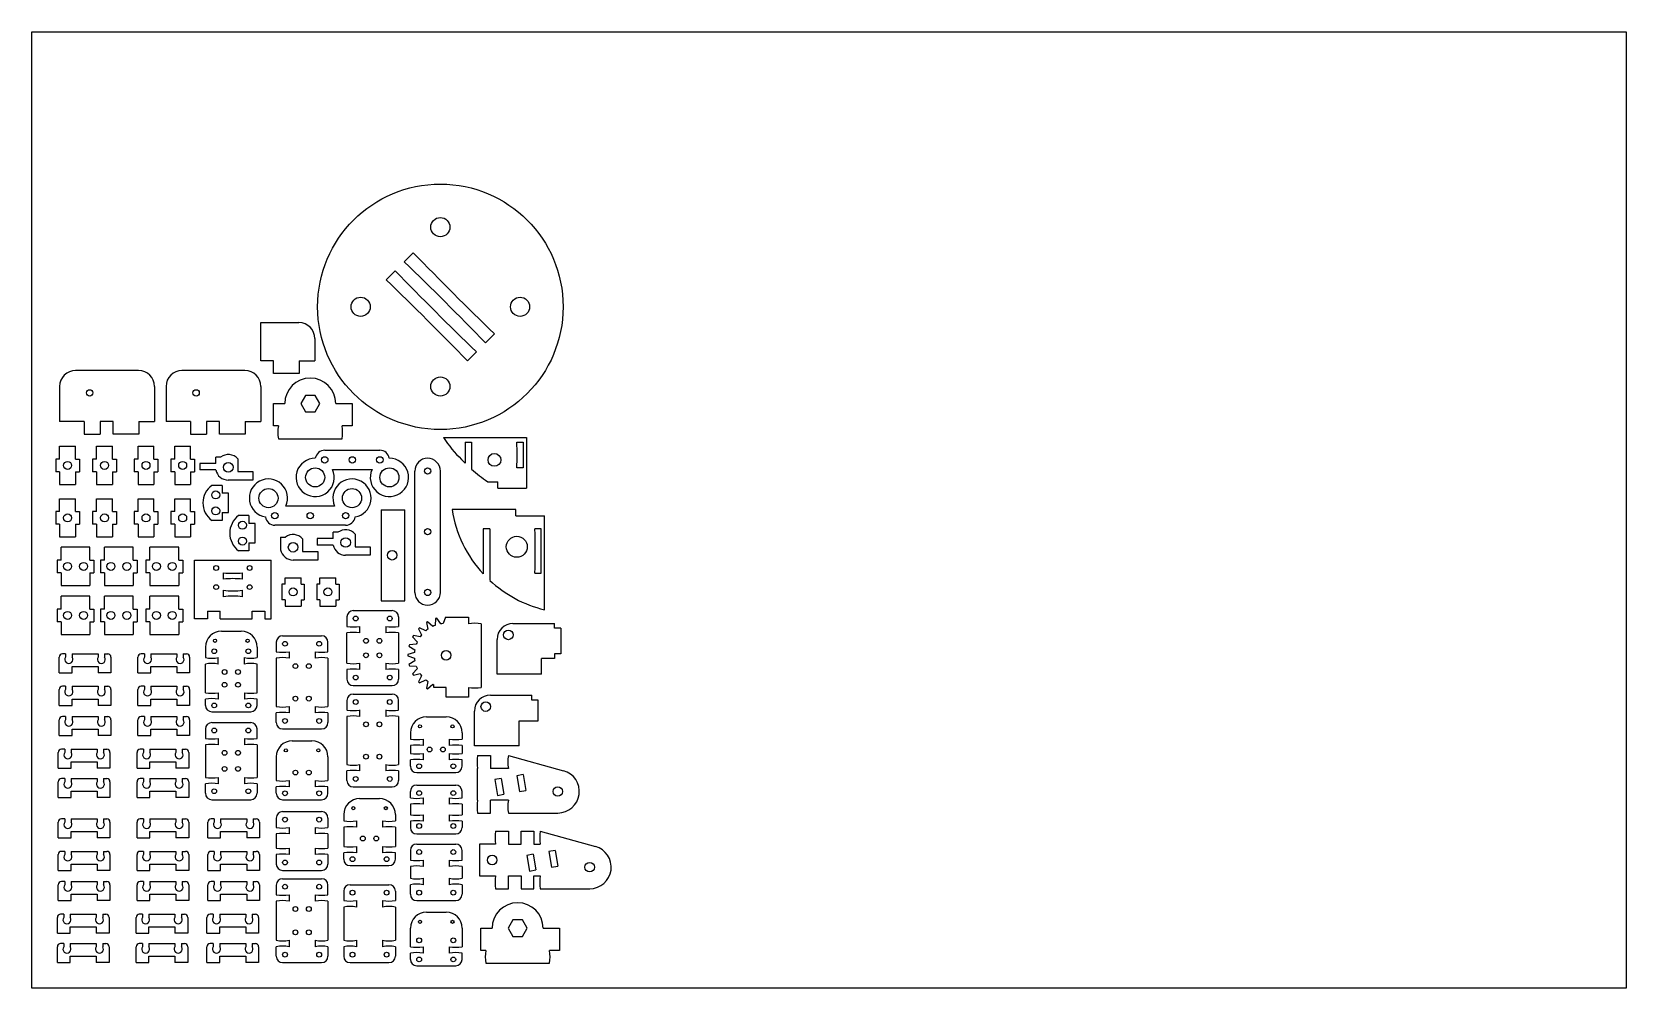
# Model space of a CAD drawing. Header units: millimetres. Extents: x -250 to 250, y -150 to 150.
import ezdxf

# ---------------------------------------------------------------- set-up
doc = ezdxf.new("R2010")
doc.units = ezdxf.units.MM

msp = doc.modelspace()

# ---------------------------------------------------------------- linework, layer by layer
at = {"color": 7, "linetype": 'Continuous'}
for p, q in [((-250, -150), (-250, 150)), ((-250, 150), (250, 150)), ((250, 150), (250, -150)), ((-130.38, 80.72), (-133.21, 77.89)), ((-138.86, 72.23), (-136.04, 75.06)), ((-178.2, 46.78), (-178.2, 58.78)), ((-178.2, 58.78), (-166.26, 58.78)), ((-107.75, 52.43), (-104.92, 55.26)), ((-161.26, 53.78), (-161.26, 46.78)), ((-174.2, 46.78), (-178.2, 46.78)), ((-174.2, 42.78), (-174.2, 46.78)), ((-166.2, 46.78), (-161.26, 46.78)), ((-166.2, 46.78), (-166.2, 42.78)), ((-110.58, 49.61), (-113.41, 46.78)), ((-216.56, 43.75), (-236.29, 43.75)), ((-183.19, 43.75), (-202.92, 43.75)), ((-166.2, 42.78), (-174.2, 42.78)), ((-241.29, 38.75), (-241.29, 27.75)), ((-211.56, 38.75), (-211.56, 27.75)), ((-207.92, 38.75), (-207.92, 27.75)), ((-178.19, 38.75), (-178.19, 27.75)), ((-164.2, 35.97), (-165.7, 33.37)), ((-161.2, 35.97), (-164.2, 35.97)), ((-159.7, 33.37), (-161.2, 35.97)), ((-174.2, 26.37), (-174.2, 33.37)), ((-174.2, 33.37), (-170.7, 33.37)), ((-165.7, 33.37), (-164.2, 30.77)), ((-164.2, 30.77), (-161.2, 30.77)), ((-161.2, 30.77), (-159.7, 33.37)), ((-154.7, 33.37), (-149.6, 33.37)), ((-149.6, 33.37), (-149.6, 26.37)), ((-233.58, 27.75), (-241.29, 27.75)), ((-233.58, 27.75), (-233.58, 23.75)), ((-224.5, 27.75), (-228.58, 27.75)), ((-228.58, 27.75), (-228.58, 23.75)), ((-224.5, 23.75), (-224.5, 27.75)), ((-216.5, 27.75), (-211.56, 27.75)), ((-216.5, 27.75), (-216.5, 23.75)), ((-200.21, 27.75), (-207.92, 27.75)), ((-200.21, 27.75), (-200.21, 23.75)), ((-191.12, 27.75), (-195.21, 27.75)), ((-195.21, 27.75), (-195.21, 23.75)), ((-191.12, 23.75), (-191.12, 27.75)), ((-183.12, 27.75), (-178.19, 27.75)), ((-183.12, 27.75), (-183.12, 23.75)), ((-172.7, 26.37), (-174.2, 26.37)), ((-149.6, 26.37), (-152.7, 26.37)), ((-241.29, 20), (-236.29, 20)), ((-241.29, 16), (-241.29, 20)), ((-236.29, 16), (-236.29, 20)), ((-233.58, 23.75), (-228.58, 23.75)), ((-229.71, 20), (-224.71, 20)), ((-229.71, 16), (-229.71, 20)), ((-224.71, 16), (-224.71, 20)), ((-216.5, 23.75), (-224.5, 23.75)), ((-216.71, 20), (-211.71, 20)), ((-216.71, 16), (-216.71, 20)), ((-211.71, 16), (-211.71, 20)), ((-205.21, 20), (-200.21, 20)), ((-205.21, 16), (-205.21, 20)), ((-200.21, 23.75), (-195.21, 23.75)), ((-200.21, 16), (-200.21, 20)), ((-183.12, 23.75), (-191.12, 23.75)), ((-172.7, 22.37), (-152.7, 22.37)), ((-120.86, 22.73), (-94.92, 22.73)), ((-114.08, 21.23), (-114.08, 14.67)), ((-114.08, 21.23), (-112.08, 21.23)), ((-112.08, 21.23), (-112.08, 12.81)), ((-97.92, 21.23), (-95.92, 21.23)), ((-95.92, 21.23), (-95.92, 13.23)), ((-94.92, 22.73), (-94.92, 6.86)), ((-242.54, 16), (-242.54, 12)), ((-241.29, 16), (-242.54, 16)), ((-236.29, 16), (-235.04, 16)), ((-235.04, 16), (-235.04, 12)), ((-230.96, 16), (-230.96, 12)), ((-229.71, 16), (-230.96, 16)), ((-224.71, 16), (-223.46, 16)), ((-223.46, 16), (-223.46, 12)), ((-217.96, 16), (-217.96, 12)), ((-216.71, 16), (-217.96, 16)), ((-211.71, 16), (-210.46, 16)), ((-210.46, 16), (-210.46, 12)), ((-206.46, 16), (-206.46, 12)), ((-205.21, 16), (-206.46, 16)), ((-200.21, 16), (-198.96, 16)), ((-198.96, 16), (-198.96, 12)), ((-192.33, 14.59), (-192.33, 16.59)), ((-190.81, 16.59), (-192.33, 16.59)), ((-185.42, 16.04), (-185.42, 12.04)), ((-158.15, 18.73), (-140.87, 18.73)), ((-241.29, 12), (-242.54, 12)), ((-241.29, 12), (-241.29, 8)), ((-236.29, 12), (-235.04, 12)), ((-236.29, 12), (-236.29, 8)), ((-229.71, 12), (-230.96, 12)), ((-229.71, 12), (-229.71, 8)), ((-224.71, 12), (-223.46, 12)), ((-224.71, 12), (-224.71, 8)), ((-216.71, 12), (-217.96, 12)), ((-216.71, 12), (-216.71, 8)), ((-211.71, 12), (-210.46, 12)), ((-211.71, 12), (-211.71, 8)), ((-205.21, 12), (-206.46, 12)), ((-205.21, 12), (-205.21, 8)), ((-200.21, 12), (-198.96, 12)), ((-200.21, 12), (-200.21, 8)), ((-197.33, 14.59), (-197.33, 12.59)), ((-192.33, 14.59), (-197.33, 14.59)), ((-192.33, 12.59), (-197.33, 12.59)), ((-185.42, 12.04), (-180.69, 12.04)), ((-180.69, 12.04), (-180.69, 9.39)), ((-155.7, 12.73), (-143.32, 12.73)), ((-129.89, -25.85), (-129.89, 12.23)), ((-121.89, -25.85), (-121.89, 12.23)), ((-95.92, 13.23), (-97.92, 13.23)), ((-241.29, 8), (-236.29, 8)), ((-229.71, 8), (-224.71, 8)), ((-216.71, 8), (-211.71, 8)), ((-205.21, 8), (-200.21, 8)), ((-190.33, 7.73), (-193.58, 7.73)), ((-190.33, 7.73), (-190.33, 5.23)), ((-188.33, 5.23), (-190.33, 5.23)), ((-180.69, 9.39), (-188.41, 9.39)), ((-188.33, -0.77), (-188.33, 5.23)), ((-107.03, 8.86), (-103.9, 8.86)), ((-103.9, 6.86), (-103.9, 8.86)), ((-103.9, 6.86), (-94.92, 6.86)), ((-241.29, 3.53), (-236.29, 3.53)), ((-241.29, -0.47), (-241.29, 3.53)), ((-236.29, -0.47), (-236.29, 3.53)), ((-229.71, 3.53), (-224.71, 3.53)), ((-229.71, -0.47), (-229.71, 3.53)), ((-224.71, -0.47), (-224.71, 3.53)), ((-216.71, 3.53), (-211.71, 3.53)), ((-216.71, -0.47), (-216.71, 3.53)), ((-211.71, -0.47), (-211.71, 3.53)), ((-205.21, 3.53), (-200.21, 3.53)), ((-205.21, -0.47), (-205.21, 3.53)), ((-200.21, -0.47), (-200.21, 3.53)), ((-155.05, 1.23), (-170.34, 1.23)), ((-140.5, 0.08), (-133, 0.08)), ((-140.5, 0.08), (-140.5, -28.54)), ((-133, -28.54), (-133, 0.08)), ((-98.25, 0.14), (-118.22, 0.14)), ((-98.25, -1.86), (-98.25, 0.14)), ((-241.29, -0.47), (-242.54, -0.47)), ((-242.54, -0.47), (-242.54, -4.47)), ((-241.29, -4.47), (-242.54, -4.47)), ((-241.29, -4.47), (-241.29, -8.47)), ((-236.29, -0.47), (-235.04, -0.47)), ((-236.29, -4.47), (-236.29, -8.47)), ((-236.29, -4.47), (-235.04, -4.47)), ((-235.04, -0.47), (-235.04, -4.47)), ((-230.96, -0.47), (-230.96, -4.47)), ((-229.71, -0.47), (-230.96, -0.47)), ((-229.71, -4.47), (-230.96, -4.47)), ((-229.71, -4.47), (-229.71, -8.47)), ((-224.71, -0.47), (-223.46, -0.47)), ((-224.71, -4.47), (-223.46, -4.47)), ((-224.71, -4.47), (-224.71, -8.47)), ((-223.46, -0.47), (-223.46, -4.47)), ((-217.96, -0.47), (-217.96, -4.47)), ((-216.71, -0.47), (-217.96, -0.47)), ((-216.71, -4.47), (-217.96, -4.47)), ((-216.71, -4.47), (-216.71, -8.47)), ((-211.71, -0.47), (-210.46, -0.47)), ((-211.71, -4.47), (-210.46, -4.47)), ((-211.71, -4.47), (-211.71, -8.47)), ((-210.46, -0.47), (-210.46, -4.47)), ((-206.46, -0.47), (-206.46, -4.47)), ((-205.21, -0.47), (-206.46, -0.47)), ((-205.21, -4.47), (-206.46, -4.47)), ((-205.21, -4.47), (-205.21, -8.47)), ((-200.21, -0.47), (-198.96, -0.47)), ((-200.21, -4.47), (-198.96, -4.47)), ((-200.21, -4.47), (-200.21, -8.47)), ((-198.96, -0.47), (-198.96, -4.47)), ((-190.33, -3.27), (-193.58, -3.27)), ((-190.33, -0.77), (-190.33, -3.27)), ((-190.33, -0.77), (-188.33, -0.77)), ((-181.96, -1.77), (-185.21, -1.77)), ((-181.96, -1.77), (-181.96, -4.27)), ((-179.96, -4.27), (-181.96, -4.27)), ((-179.96, -10.27), (-179.96, -4.27)), ((-151.6, -4.77), (-173.8, -4.77)), ((-98.25, -1.86), (-89.27, -1.86)), ((-89.27, -31.29), (-89.27, -1.86)), ((-241.29, -8.47), (-236.29, -8.47)), ((-229.71, -8.47), (-224.71, -8.47)), ((-216.71, -8.47), (-211.71, -8.47)), ((-205.21, -8.47), (-200.21, -8.47)), ((-172, -8.49), (-172, -12.49)), ((-172, -8.49), (-170.48, -8.49)), ((-165.08, -9.04), (-165.08, -13.04)), ((-155.52, -8.99), (-160.52, -8.99)), ((-160.52, -8.99), (-160.52, -10.99)), ((-155.52, -8.99), (-155.52, -6.99)), ((-154, -6.99), (-155.52, -6.99)), ((-148.6, -7.54), (-148.6, -11.54)), ((-108.42, -5.86), (-108.42, -20.06)), ((-106.42, -5.86), (-108.42, -5.86)), ((-106.42, -5.86), (-106.42, -22.06)), ((-90.27, -5.86), (-92.27, -5.86)), ((-90.27, -19.86), (-90.27, -5.86)), ((-240.79, -15.69), (-240.79, -11.69)), ((-231.79, -11.69), (-240.79, -11.69)), ((-231.79, -15.69), (-231.79, -11.69)), ((-227.21, -15.69), (-227.21, -11.69)), ((-218.21, -11.69), (-227.21, -11.69)), ((-218.21, -15.69), (-218.21, -11.69)), ((-212.96, -15.69), (-212.96, -11.69)), ((-203.96, -11.69), (-212.96, -11.69)), ((-203.96, -15.69), (-203.96, -11.69)), ((-181.96, -12.77), (-185.21, -12.77)), ((-181.96, -10.27), (-181.96, -12.77)), ((-181.96, -10.27), (-179.96, -10.27)), ((-165.08, -13.04), (-160.36, -13.04)), ((-155.52, -10.99), (-160.52, -10.99)), ((-160.36, -13.04), (-160.36, -15.69)), ((-143.88, -14.19), (-151.6, -14.19)), ((-148.6, -11.54), (-143.88, -11.54)), ((-143.88, -11.54), (-143.88, -14.19)), ((-240.79, -15.69), (-242.04, -15.69)), ((-242.04, -15.69), (-242.04, -19.69)), ((-240.79, -19.69), (-242.04, -19.69)), ((-240.79, -19.69), (-240.79, -23.69)), ((-231.79, -15.69), (-230.54, -15.69)), ((-231.79, -19.69), (-231.79, -23.69)), ((-231.79, -19.69), (-230.54, -19.69)), ((-230.54, -15.69), (-230.54, -19.69)), ((-227.21, -15.69), (-228.46, -15.69)), ((-228.46, -15.69), (-228.46, -19.69)), ((-227.21, -19.69), (-228.46, -19.69)), ((-227.21, -19.69), (-227.21, -23.69)), ((-218.21, -15.69), (-216.96, -15.69)), ((-218.21, -19.69), (-218.21, -23.69)), ((-218.21, -19.69), (-216.96, -19.69)), ((-216.96, -15.69), (-216.96, -19.69)), ((-212.96, -15.69), (-214.21, -15.69)), ((-214.21, -15.69), (-214.21, -19.69)), ((-212.96, -19.69), (-214.21, -19.69)), ((-212.96, -19.69), (-212.96, -23.69)), ((-203.96, -15.69), (-202.71, -15.69)), ((-203.96, -19.69), (-203.96, -23.69)), ((-203.96, -19.69), (-202.71, -19.69)), ((-202.71, -15.69), (-202.71, -19.69)), ((-198.96, -15.69), (-174.96, -15.69)), ((-198.96, -34.19), (-198.96, -15.69)), ((-189.96, -19.69), (-189.96, -21.69)), ((-183.96, -21.69), (-183.96, -19.69)), ((-174.96, -34.19), (-174.96, -15.69)), ((-160.36, -15.69), (-168.08, -15.69)), ((-92.27, -19.86), (-90.27, -19.86)), ((-240.79, -23.69), (-231.79, -23.69)), ((-227.21, -23.69), (-218.21, -23.69)), ((-212.96, -23.69), (-203.96, -23.69)), ((-170.58, -23.24), (-171.58, -23.24)), ((-171.58, -23.24), (-171.58, -28.14)), ((-170.58, -21.24), (-165.58, -21.24)), ((-170.58, -23.24), (-170.58, -21.24)), ((-165.58, -23.24), (-165.58, -21.24)), ((-165.58, -23.24), (-164.58, -23.24)), ((-164.58, -23.24), (-164.58, -28.14)), ((-159.65, -23.24), (-160.65, -23.24)), ((-160.65, -23.24), (-160.65, -28.14)), ((-159.65, -21.24), (-154.65, -21.24)), ((-159.65, -23.24), (-159.65, -21.24)), ((-154.65, -23.24), (-154.65, -21.24)), ((-154.65, -23.24), (-153.65, -23.24)), ((-153.65, -23.24), (-153.65, -28.14)), ((-231.79, -27.06), (-240.79, -27.06)), ((-240.79, -31.06), (-240.79, -27.06)), ((-231.79, -31.06), (-231.79, -27.06)), ((-227.21, -31.06), (-227.21, -27.06)), ((-218.21, -27.06), (-227.21, -27.06)), ((-218.21, -31.06), (-218.21, -27.06)), ((-212.96, -31.06), (-212.96, -27.06)), ((-203.96, -27.06), (-212.96, -27.06)), ((-203.96, -31.06), (-203.96, -27.06)), ((-189.96, -25.19), (-189.96, -27.19)), ((-183.96, -27.19), (-183.96, -25.19)), ((-170.58, -28.14), (-171.58, -28.14)), ((-170.58, -28.14), (-170.58, -30.14)), ((-165.58, -28.14), (-165.58, -30.14)), ((-165.58, -28.14), (-164.58, -28.14)), ((-159.65, -28.14), (-160.65, -28.14)), ((-159.65, -28.14), (-159.65, -30.14)), ((-154.65, -28.14), (-154.65, -30.14)), ((-154.65, -28.14), (-153.65, -28.14)), ((-140.5, -28.54), (-133, -28.54)), ((-240.79, -31.06), (-242.04, -31.06)), ((-242.04, -31.06), (-242.04, -35.06)), ((-231.79, -31.06), (-230.54, -31.06)), ((-230.54, -31.06), (-230.54, -35.06)), ((-227.21, -31.06), (-228.46, -31.06)), ((-228.46, -31.06), (-228.46, -35.06)), ((-218.21, -31.06), (-216.96, -31.06)), ((-216.96, -31.06), (-216.96, -35.06)), ((-212.96, -31.06), (-214.21, -31.06)), ((-214.21, -31.06), (-214.21, -35.06)), ((-203.96, -31.06), (-202.71, -31.06)), ((-202.71, -31.06), (-202.71, -35.06)), ((-194.96, -34.19), (-198.96, -34.19)), ((-194.96, -31.69), (-190.96, -31.69)), ((-194.96, -31.69), (-194.96, -34.19)), ((-190.96, -34.19), (-190.96, -31.69)), ((-190.96, -34.19), (-180.96, -34.19)), ((-180.96, -34.19), (-180.96, -31.69)), ((-180.96, -31.69), (-176.96, -31.69)), ((-176.96, -31.69), (-176.96, -34.19)), ((-176.96, -34.19), (-174.96, -34.19)), ((-170.58, -30.14), (-165.58, -30.14)), ((-159.65, -30.14), (-154.65, -30.14)), ((-151.2, -33.55), (-151.2, -36.55)), ((-149.2, -31.55), (-137, -31.55)), ((-135, -33.55), (-135, -36.55)), ((-123.4, -34.05), (-123.53, -36.2)), ((-122.98, -33.94), (-123.4, -34.05)), ((-121.79, -35.73), (-122.98, -33.94)), ((-120.3, -33.58), (-120.98, -35.62)), ((-120.3, -33.58), (-113.08, -33.58)), ((-113.08, -33.58), (-113.08, -35.68)), ((-240.79, -35.06), (-242.04, -35.06)), ((-240.79, -35.06), (-240.79, -39.06)), ((-240.79, -39.06), (-231.79, -39.06)), ((-231.79, -35.06), (-230.54, -35.06)), ((-231.79, -35.06), (-231.79, -39.06)), ((-227.21, -35.06), (-228.46, -35.06)), ((-227.21, -35.06), (-227.21, -39.06)), ((-227.21, -39.06), (-218.21, -39.06)), ((-218.21, -35.06), (-218.21, -39.06)), ((-218.21, -35.06), (-216.96, -35.06)), ((-212.96, -35.06), (-214.21, -35.06)), ((-212.96, -35.06), (-212.96, -39.06)), ((-212.96, -39.06), (-203.96, -39.06)), ((-203.96, -35.06), (-203.96, -39.06)), ((-203.96, -35.06), (-202.71, -35.06)), ((-190.56, -38.02), (-184.36, -38.02)), ((-171.35, -39.47), (-159.15, -39.47)), ((-151.2, -48.08), (-151.2, -38.55)), ((-147.2, -36.55), (-147.2, -38.55)), ((-139, -36.55), (-139, -38.55)), ((-135, -38.55), (-135, -48.08)), ((-130.36, -39.4), (-130.58, -39.77)), ((-130.58, -39.77), (-129.16, -41.38)), ((-128.26, -39.82), (-130.36, -39.4)), ((-128.41, -36.94), (-128.72, -37.25)), ((-128.72, -37.25), (-127.76, -39.18)), ((-126.49, -37.9), (-128.41, -36.94)), ((-125.89, -35.08), (-126.27, -35.3)), ((-126.27, -35.3), (-125.84, -37.41)), ((-124.28, -36.51), (-125.89, -35.08)), ((-109.08, -35.68), (-109.08, -55.68)), ((-99.12, -35.62), (-86.12, -35.62)), ((-86.12, -37.12), (-86.12, -35.62)), ((-84.12, -37.12), (-86.12, -37.12)), ((-84.12, -37.12), (-84.12, -45.12)), ((-195.56, -43.02), (-195.56, -46.32)), ((-179.36, -43.02), (-179.36, -46.32)), ((-173.35, -41.47), (-173.35, -44.47)), ((-169.35, -44.47), (-169.35, -46.47)), ((-161.15, -44.47), (-161.15, -46.47)), ((-157.15, -44.47), (-157.15, -41.47)), ((-130.04, -44.68), (-132.08, -45.36)), ((-131.62, -42.27), (-131.73, -42.69)), ((-131.73, -42.69), (-129.94, -43.87)), ((-129.47, -42.14), (-131.62, -42.27)), ((-104.12, -51.49), (-104.12, -40.62)), ((-241.41, -51.13), (-241.41, -46.13)), ((-239.41, -45.13), (-240.41, -45.13)), ((-239.41, -45.13), (-239.41, -46.13)), ((-237.41, -45.13), (-237.41, -46.13)), ((-237.41, -45.13), (-229.21, -45.13)), ((-237.41, -51.13), (-237.41, -49.13)), ((-237.41, -49.13), (-229.21, -49.13)), ((-229.21, -45.13), (-229.21, -46.13)), ((-229.21, -49.13), (-229.21, -51.13)), ((-227.21, -45.13), (-227.21, -46.13)), ((-227.21, -45.13), (-226.21, -45.13)), ((-225.21, -46.13), (-225.21, -51.13)), ((-216.73, -51.13), (-216.73, -46.13)), ((-214.73, -45.13), (-215.73, -45.13)), ((-214.73, -45.13), (-214.73, -46.13)), ((-212.73, -45.13), (-212.73, -46.13)), ((-212.73, -45.13), (-204.53, -45.13)), ((-212.73, -49.13), (-204.53, -49.13)), ((-212.73, -51.13), (-212.73, -49.13)), ((-204.53, -45.13), (-204.53, -46.13)), ((-204.53, -49.13), (-204.53, -51.13)), ((-202.53, -45.13), (-202.53, -46.13)), ((-202.53, -45.13), (-201.53, -45.13)), ((-200.53, -46.13), (-200.53, -51.13)), ((-195.56, -57.32), (-195.56, -48.32)), ((-191.56, -48.32), (-191.56, -46.32)), ((-183.36, -48.32), (-183.36, -46.32)), ((-179.36, -57.32), (-179.36, -48.32)), ((-173.35, -46.47), (-173.35, -61.68)), ((-157.15, -46.47), (-157.15, -61.68)), ((-147.2, -48.08), (-147.2, -50.08)), ((-139, -48.08), (-139, -50.08)), ((-132.08, -45.36), (-132.08, -45.8)), ((-132.08, -45.8), (-130.04, -46.48)), ((-129.94, -47.29), (-131.73, -48.48)), ((-131.73, -48.48), (-131.62, -48.9)), ((-131.62, -48.9), (-129.47, -49.03)), ((-129.16, -49.78), (-130.58, -51.39)), ((-90.12, -51.49), (-90.12, -46.62)), ((-86.12, -46.62), (-90.12, -46.62)), ((-84.12, -45.12), (-86.12, -45.12)), ((-86.12, -45.12), (-86.12, -46.62)), ((-241.41, -51.13), (-237.41, -51.13)), ((-225.21, -51.13), (-229.21, -51.13)), ((-216.73, -51.13), (-212.73, -51.13)), ((-200.53, -51.13), (-204.53, -51.13)), ((-151.2, -50.08), (-151.2, -53.08)), ((-135, -50.08), (-135, -53.08)), ((-130.58, -51.39), (-130.36, -51.77)), ((-130.36, -51.77), (-128.26, -51.34)), ((-127.76, -51.99), (-128.72, -53.91)), ((-128.72, -53.91), (-128.41, -54.22)), ((-128.41, -54.22), (-126.49, -53.26)), ((-125.84, -53.76), (-126.27, -55.86)), ((-125.89, -56.08), (-124.28, -54.66)), ((-123.91, -55.68), (-123.91, -54.82)), ((-90.12, -51.49), (-104.12, -51.49)), ((-241.41, -61.32), (-241.41, -56.32)), ((-239.41, -55.32), (-240.41, -55.32)), ((-239.41, -55.32), (-239.41, -56.32)), ((-237.41, -55.32), (-237.41, -56.32)), ((-237.41, -55.32), (-229.21, -55.32)), ((-237.41, -61.32), (-237.41, -59.32)), ((-237.41, -59.32), (-229.21, -59.32)), ((-229.21, -55.32), (-229.21, -56.32)), ((-229.21, -59.32), (-229.21, -61.32)), ((-227.21, -55.32), (-227.21, -56.32)), ((-227.21, -55.32), (-226.21, -55.32)), ((-225.21, -56.32), (-225.21, -61.32)), ((-216.73, -61.32), (-216.73, -56.32)), ((-214.73, -55.32), (-215.73, -55.32)), ((-214.73, -55.32), (-214.73, -56.32)), ((-212.73, -55.32), (-212.73, -56.32)), ((-212.73, -55.32), (-204.53, -55.32)), ((-212.73, -61.32), (-212.73, -59.32)), ((-212.73, -59.32), (-204.53, -59.32)), ((-204.53, -55.32), (-204.53, -56.32)), ((-204.53, -59.32), (-204.53, -61.32)), ((-202.53, -55.32), (-202.53, -56.32)), ((-202.53, -55.32), (-201.53, -55.32)), ((-200.53, -56.32), (-200.53, -61.32)), ((-195.56, -61.32), (-195.56, -59.32)), ((-191.56, -57.32), (-191.56, -59.32)), ((-183.36, -57.32), (-183.36, -59.32)), ((-179.36, -61.32), (-179.36, -59.32)), ((-151.2, -59.74), (-151.2, -62.74)), ((-149.2, -55.08), (-137, -55.08)), ((-149.2, -57.74), (-137, -57.74)), ((-135, -62.74), (-135, -59.74)), ((-126.27, -55.86), (-125.89, -56.08)), ((-120.08, -55.68), (-123.91, -55.68)), ((-120.08, -58.68), (-120.08, -55.68)), ((-113.08, -58.68), (-120.08, -58.68)), ((-113.08, -55.68), (-113.08, -58.68)), ((-106.21, -58.12), (-93.21, -58.12)), ((-93.21, -59.62), (-93.21, -58.12)), ((-91.21, -59.62), (-93.21, -59.62)), ((-91.21, -66.12), (-91.21, -59.62)), ((-241.41, -61.32), (-237.41, -61.32)), ((-239.41, -64.79), (-240.41, -64.79)), ((-239.41, -64.79), (-239.41, -65.79)), ((-237.41, -64.79), (-237.41, -65.79)), ((-237.41, -64.79), (-229.21, -64.79)), ((-225.21, -61.32), (-229.21, -61.32)), ((-229.21, -64.79), (-229.21, -65.79)), ((-227.21, -64.79), (-227.21, -65.79)), ((-227.21, -64.79), (-226.21, -64.79)), ((-216.73, -61.32), (-212.73, -61.32)), ((-214.73, -64.79), (-215.73, -64.79)), ((-214.73, -64.79), (-214.73, -65.79)), ((-212.73, -64.79), (-204.53, -64.79)), ((-212.73, -64.79), (-212.73, -65.79)), ((-200.53, -61.32), (-204.53, -61.32)), ((-204.53, -64.79), (-204.53, -65.79)), ((-202.53, -64.79), (-202.53, -65.79)), ((-202.53, -64.79), (-201.53, -64.79)), ((-193.56, -63.32), (-181.36, -63.32)), ((-173.35, -66.68), (-173.35, -63.68)), ((-169.35, -61.68), (-169.35, -63.68)), ((-161.15, -61.68), (-161.15, -63.68)), ((-157.15, -63.68), (-157.15, -66.68)), ((-151.2, -64.74), (-151.2, -79.88)), ((-147.2, -62.74), (-147.2, -64.74)), ((-139, -62.74), (-139, -64.74)), ((-135, -64.74), (-135, -79.88)), ((-126.28, -64.88), (-120.08, -64.88)), ((-111.21, -74), (-111.21, -63.12)), ((-241.41, -70.79), (-241.41, -65.79)), ((-237.41, -70.79), (-237.41, -68.79)), ((-237.41, -68.79), (-229.21, -68.79)), ((-229.21, -68.79), (-229.21, -70.79)), ((-225.21, -65.79), (-225.21, -70.79)), ((-216.73, -70.79), (-216.73, -65.79)), ((-212.73, -70.79), (-212.73, -68.79)), ((-212.73, -68.79), (-204.53, -68.79)), ((-204.53, -68.79), (-204.53, -70.79)), ((-200.53, -65.79), (-200.53, -70.79)), ((-195.56, -68.68), (-195.56, -71.68)), ((-193.56, -66.68), (-181.36, -66.68)), ((-179.36, -71.68), (-179.36, -68.68)), ((-171.35, -68.68), (-159.15, -68.68)), ((-131.28, -69.88), (-131.28, -71.88)), ((-115.08, -69.88), (-115.08, -71.88)), ((-97.21, -66.12), (-91.21, -66.12)), ((-97.21, -74), (-97.21, -66.12)), ((-241.41, -70.79), (-237.41, -70.79)), ((-225.21, -70.79), (-229.21, -70.79)), ((-216.73, -70.79), (-212.73, -70.79)), ((-200.53, -70.79), (-204.53, -70.79)), ((-195.56, -73.68), (-195.56, -83.88)), ((-191.56, -71.68), (-191.56, -73.68)), ((-183.36, -71.68), (-183.36, -73.68)), ((-179.36, -73.68), (-179.36, -83.88)), ((-168.35, -72.42), (-162.15, -72.42)), ((-131.28, -73.88), (-131.28, -76.38)), ((-127.28, -71.88), (-127.28, -73.88)), ((-119.08, -71.88), (-119.08, -73.88)), ((-115.08, -73.88), (-115.08, -76.38)), ((-97.21, -74), (-111.21, -74)), ((-241.71, -81.03), (-241.71, -76.03)), ((-239.71, -75.03), (-240.71, -75.03)), ((-239.71, -75.03), (-239.71, -76.03)), ((-237.71, -75.03), (-237.71, -76.03)), ((-237.71, -75.03), (-229.51, -75.03)), ((-237.71, -81.03), (-237.71, -79.03)), ((-237.71, -79.03), (-229.51, -79.03)), ((-229.51, -75.03), (-229.51, -76.03)), ((-229.51, -79.03), (-229.51, -81.03)), ((-227.51, -75.03), (-227.51, -76.03)), ((-227.51, -75.03), (-226.51, -75.03)), ((-225.51, -76.03), (-225.51, -81.03)), ((-217.02, -81.03), (-217.02, -76.03)), ((-215.02, -75.03), (-216.02, -75.03)), ((-215.02, -75.03), (-215.02, -76.03)), ((-213.02, -75.03), (-213.02, -76.03)), ((-213.02, -75.03), (-204.82, -75.03)), ((-213.02, -81.03), (-213.02, -79.03)), ((-213.02, -79.03), (-204.82, -79.03)), ((-204.82, -75.03), (-204.82, -76.03)), ((-204.82, -79.03), (-204.82, -81.03)), ((-202.82, -75.03), (-201.82, -75.03)), ((-202.82, -75.03), (-202.82, -76.03)), ((-200.82, -76.03), (-200.82, -81.03)), ((-173.35, -77.42), (-173.35, -84.88)), ((-157.15, -77.42), (-157.15, -84.88)), ((-147.2, -79.88), (-147.2, -81.88)), ((-139, -79.88), (-139, -81.88)), ((-131.28, -80.38), (-131.28, -78.38)), ((-127.28, -76.38), (-127.28, -78.38)), ((-119.08, -76.38), (-119.08, -78.38)), ((-115.08, -80.38), (-115.08, -78.38)), ((-110.19, -77.06), (-106.19, -77.06)), ((-106.19, -77.06), (-106.19, -81.06)), ((-100.56, -77.06), (-83.27, -81.81)), ((-241.71, -81.03), (-237.71, -81.03)), ((-239.71, -84.23), (-240.71, -84.23)), ((-239.71, -84.23), (-239.71, -85.23)), ((-237.71, -84.23), (-237.71, -85.23)), ((-237.71, -84.23), (-229.51, -84.23)), ((-225.51, -81.03), (-229.51, -81.03)), ((-229.51, -84.23), (-229.51, -85.23)), ((-227.51, -84.23), (-227.51, -85.23)), ((-227.51, -84.23), (-226.51, -84.23)), ((-217.02, -81.03), (-213.02, -81.03)), ((-215.02, -84.23), (-216.02, -84.23)), ((-215.02, -84.23), (-215.02, -85.23)), ((-213.02, -84.23), (-213.02, -85.23)), ((-213.02, -84.23), (-204.82, -84.23)), ((-200.82, -81.03), (-204.82, -81.03)), ((-204.82, -84.23), (-204.82, -85.23)), ((-202.82, -84.23), (-202.82, -85.23)), ((-202.82, -84.23), (-201.82, -84.23)), ((-191.56, -83.88), (-191.56, -85.88)), ((-183.36, -83.88), (-183.36, -85.88)), ((-169.35, -84.88), (-169.35, -86.88)), ((-161.15, -84.88), (-161.15, -86.88)), ((-151.2, -84.88), (-151.2, -81.88)), ((-135, -81.88), (-135, -84.88)), ((-129.28, -82.38), (-117.08, -82.38)), ((-110.19, -91.06), (-110.19, -81.06)), ((-100.56, -81.06), (-106.19, -81.06)), ((-102.84, -84.25), (-104.81, -84.59)), ((-104.81, -84.59), (-103.94, -89.52)), ((-102.84, -84.25), (-101.97, -89.17)), ((-95.94, -83.03), (-97.91, -83.38)), ((-97.91, -83.38), (-97.05, -88.3)), ((-95.94, -83.03), (-95.08, -87.96)), ((-241.71, -90.23), (-241.71, -85.23)), ((-237.71, -90.23), (-237.71, -88.23)), ((-237.71, -88.23), (-229.51, -88.23)), ((-229.51, -88.23), (-229.51, -90.23)), ((-225.51, -85.23), (-225.51, -90.23)), ((-217.02, -90.23), (-217.02, -85.23)), ((-213.02, -88.23), (-204.82, -88.23)), ((-213.02, -90.23), (-213.02, -88.23)), ((-204.82, -88.23), (-204.82, -90.23)), ((-200.82, -85.23), (-200.82, -90.23)), ((-195.56, -88.88), (-195.56, -85.88)), ((-179.36, -85.88), (-179.36, -88.88)), ((-173.35, -88.88), (-173.35, -86.88)), ((-157.15, -88.88), (-157.15, -86.88)), ((-149.2, -86.88), (-137, -86.88)), ((-131.28, -90.31), (-131.28, -88.31)), ((-129.28, -86.31), (-117.08, -86.31)), ((-115.08, -90.31), (-115.08, -88.31)), ((-103.94, -89.52), (-101.97, -89.17)), ((-97.05, -88.3), (-95.08, -87.96)), ((-241.71, -90.23), (-237.71, -90.23)), ((-225.51, -90.23), (-229.51, -90.23)), ((-217.02, -90.23), (-213.02, -90.23)), ((-200.82, -90.23), (-204.82, -90.23)), ((-193.56, -90.88), (-181.36, -90.88)), ((-171.35, -90.88), (-159.15, -90.88)), ((-171.35, -94.64), (-159.15, -94.64)), ((-147.2, -90.55), (-141, -90.55)), ((-131.28, -92.31), (-131.28, -95.64)), ((-127.28, -90.31), (-127.28, -92.31)), ((-119.08, -90.31), (-119.08, -92.31)), ((-115.08, -92.31), (-115.08, -95.64)), ((-100.56, -91.06), (-106.19, -91.06)), ((-106.19, -95.06), (-106.19, -91.06)), ((-241.71, -102.9), (-241.71, -97.9)), ((-239.71, -96.9), (-240.71, -96.9)), ((-239.71, -96.9), (-239.71, -97.9)), ((-237.71, -96.9), (-237.71, -97.9)), ((-237.71, -96.9), (-229.51, -96.9)), ((-229.51, -96.9), (-229.51, -97.9)), ((-227.51, -96.9), (-227.51, -97.9)), ((-227.51, -96.9), (-226.51, -96.9)), ((-225.51, -97.9), (-225.51, -102.9)), ((-217.02, -102.9), (-217.02, -97.9)), ((-215.02, -96.9), (-216.02, -96.9)), ((-215.02, -96.9), (-215.02, -97.9)), ((-213.02, -96.9), (-213.02, -97.9)), ((-213.02, -96.9), (-204.82, -96.9)), ((-204.82, -96.9), (-204.82, -97.9)), ((-202.82, -96.9), (-202.82, -97.9)), ((-202.82, -96.9), (-201.82, -96.9)), ((-200.82, -97.9), (-200.82, -102.9)), ((-194.81, -102.9), (-194.81, -97.9)), ((-192.81, -96.9), (-193.81, -96.9)), ((-192.81, -96.9), (-192.81, -97.9)), ((-190.81, -96.9), (-190.81, -97.9)), ((-190.81, -96.9), (-182.61, -96.9)), ((-182.61, -96.9), (-182.61, -97.9)), ((-180.61, -96.9), (-180.61, -97.9)), ((-180.61, -96.9), (-179.61, -96.9)), ((-178.61, -97.9), (-178.61, -102.9)), ((-173.35, -96.64), (-173.35, -99.64)), ((-169.35, -99.64), (-169.35, -101.64)), ((-161.15, -99.64), (-161.15, -101.64)), ((-157.15, -96.64), (-157.15, -99.64)), ((-152.2, -95.55), (-152.2, -97.55)), ((-152.2, -99.55), (-152.2, -105.55)), ((-148.2, -97.55), (-148.2, -99.55)), ((-140, -97.55), (-140, -99.55)), ((-136, -95.55), (-136, -97.55)), ((-136, -99.55), (-136, -105.55)), ((-131.28, -97.64), (-131.28, -99.64)), ((-127.28, -95.64), (-127.28, -97.64)), ((-119.08, -95.64), (-119.08, -97.64)), ((-115.08, -97.64), (-115.08, -99.64)), ((-110.19, -95.06), (-106.19, -95.06)), ((-100.56, -95.06), (-85.06, -95.06)), ((-241.71, -102.9), (-237.71, -102.9)), ((-237.71, -100.9), (-229.51, -100.9)), ((-237.71, -102.9), (-237.71, -100.9)), ((-229.51, -100.9), (-229.51, -102.9)), ((-225.51, -102.9), (-229.51, -102.9)), ((-217.02, -102.9), (-213.02, -102.9)), ((-213.02, -100.9), (-204.82, -100.9)), ((-213.02, -102.9), (-213.02, -100.9)), ((-204.82, -100.9), (-204.82, -102.9)), ((-200.82, -102.9), (-204.82, -102.9)), ((-194.81, -102.9), (-190.81, -102.9)), ((-190.81, -100.9), (-182.61, -100.9)), ((-190.81, -102.9), (-190.81, -100.9)), ((-182.61, -100.9), (-182.61, -102.9)), ((-178.61, -102.9), (-182.61, -102.9)), ((-173.35, -101.64), (-173.35, -106.09)), ((-157.15, -101.64), (-157.15, -106.09)), ((-129.28, -101.64), (-117.08, -101.64)), ((-129.28, -104.81), (-117.08, -104.81)), ((-104.57, -104.81), (-109.57, -104.81)), ((-109.57, -104.81), (-109.57, -114.81)), ((-104.57, -100.81), (-100.57, -100.81)), ((-100.57, -100.81), (-100.57, -104.81)), ((-100.57, -104.81), (-96.57, -104.81)), ((-96.57, -100.81), (-92.57, -100.81)), ((-96.57, -104.81), (-96.57, -100.81)), ((-92.57, -100.81), (-92.57, -104.81)), ((-92.57, -104.81), (-90.55, -104.81)), ((-90.55, -100.81), (-73.26, -105.56)), ((-241.71, -113.09), (-241.71, -108.09)), ((-239.71, -107.09), (-240.71, -107.09)), ((-239.71, -107.09), (-239.71, -108.09)), ((-237.71, -107.09), (-237.71, -108.09)), ((-237.71, -107.09), (-229.51, -107.09)), ((-229.51, -107.09), (-229.51, -108.09)), ((-227.51, -107.09), (-227.51, -108.09)), ((-227.51, -107.09), (-226.51, -107.09)), ((-225.51, -108.09), (-225.51, -113.09)), ((-217.02, -113.09), (-217.02, -108.09)), ((-215.02, -107.09), (-216.02, -107.09)), ((-215.02, -107.09), (-215.02, -108.09)), ((-213.02, -107.09), (-213.02, -108.09)), ((-213.02, -107.09), (-204.82, -107.09)), ((-204.82, -107.09), (-204.82, -108.09)), ((-202.82, -107.09), (-202.82, -108.09)), ((-202.82, -107.09), (-201.82, -107.09)), ((-200.82, -108.09), (-200.82, -113.09)), ((-194.81, -113.09), (-194.81, -108.09)), ((-192.81, -107.09), (-193.81, -107.09)), ((-192.81, -107.09), (-192.81, -108.09)), ((-190.81, -107.09), (-190.81, -108.09)), ((-190.81, -107.09), (-182.61, -107.09)), ((-182.61, -107.09), (-182.61, -108.09)), ((-180.61, -107.09), (-179.61, -107.09)), ((-180.61, -107.09), (-180.61, -108.09)), ((-178.61, -108.09), (-178.61, -113.09)), ((-173.35, -108.09), (-173.35, -111.09)), ((-169.35, -106.09), (-169.35, -108.09)), ((-161.15, -106.09), (-161.15, -108.09)), ((-157.15, -108.09), (-157.15, -111.09)), ((-152.2, -109.55), (-152.2, -107.55)), ((-148.2, -105.55), (-148.2, -107.55)), ((-140, -105.55), (-140, -107.55)), ((-136, -109.55), (-136, -107.55)), ((-131.28, -106.81), (-131.28, -109.81)), ((-127.28, -109.81), (-127.28, -111.81)), ((-119.08, -109.81), (-119.08, -111.81)), ((-115.08, -109.81), (-115.08, -106.81)), ((-92.82, -108), (-94.79, -108.35)), ((-94.79, -108.35), (-93.93, -113.27)), ((-92.82, -108), (-91.96, -112.92)), ((-85.93, -106.79), (-87.9, -107.13)), ((-87.9, -107.13), (-87.03, -112.06)), ((-85.93, -106.79), (-85.06, -111.71)), ((-241.71, -113.09), (-237.71, -113.09)), ((-237.71, -113.09), (-237.71, -111.09)), ((-237.71, -111.09), (-229.51, -111.09)), ((-229.51, -111.09), (-229.51, -113.09)), ((-225.51, -113.09), (-229.51, -113.09)), ((-217.02, -113.09), (-213.02, -113.09)), ((-213.02, -113.09), (-213.02, -111.09)), ((-213.02, -111.09), (-204.82, -111.09)), ((-204.82, -111.09), (-204.82, -113.09)), ((-200.82, -113.09), (-204.82, -113.09)), ((-194.81, -113.09), (-190.81, -113.09)), ((-190.81, -111.09), (-182.61, -111.09)), ((-190.81, -113.09), (-190.81, -111.09)), ((-182.61, -111.09), (-182.61, -113.09)), ((-178.61, -113.09), (-182.61, -113.09)), ((-171.35, -113.09), (-159.15, -113.09)), ((-150.2, -111.55), (-138, -111.55)), ((-131.28, -111.81), (-131.28, -115.55)), ((-115.08, -111.81), (-115.08, -115.55)), ((-109.57, -114.81), (-104.57, -114.81)), ((-100.57, -114.81), (-96.57, -114.81)), ((-100.57, -118.81), (-100.57, -114.81)), ((-96.57, -114.81), (-96.57, -118.81)), ((-93.93, -113.27), (-91.96, -112.92)), ((-92.57, -118.81), (-92.57, -114.81)), ((-92.57, -114.81), (-90.55, -114.81)), ((-87.03, -112.06), (-85.06, -111.71)), ((-241.71, -122.56), (-241.71, -117.56)), ((-239.71, -116.56), (-240.71, -116.56)), ((-239.71, -116.56), (-239.71, -117.56)), ((-237.71, -116.56), (-229.51, -116.56)), ((-237.71, -116.56), (-237.71, -117.56)), ((-229.51, -116.56), (-229.51, -117.56)), ((-227.51, -116.56), (-227.51, -117.56)), ((-227.51, -116.56), (-226.51, -116.56)), ((-225.51, -117.56), (-225.51, -122.56)), ((-217.02, -122.56), (-217.02, -117.56)), ((-215.02, -116.56), (-216.02, -116.56)), ((-215.02, -116.56), (-215.02, -117.56)), ((-213.02, -116.56), (-204.82, -116.56)), ((-213.02, -116.56), (-213.02, -117.56)), ((-204.82, -116.56), (-204.82, -117.56)), ((-202.82, -116.56), (-202.82, -117.56)), ((-202.82, -116.56), (-201.82, -116.56)), ((-200.82, -117.56), (-200.82, -122.56)), ((-194.81, -122.56), (-194.81, -117.56)), ((-192.81, -116.56), (-193.81, -116.56)), ((-192.81, -116.56), (-192.81, -117.56)), ((-190.81, -116.56), (-182.61, -116.56)), ((-190.81, -116.56), (-190.81, -117.56)), ((-182.61, -116.56), (-182.61, -117.56)), ((-180.61, -116.56), (-179.61, -116.56)), ((-180.61, -116.56), (-180.61, -117.56)), ((-178.61, -117.56), (-178.61, -122.56)), ((-173.35, -117.68), (-173.35, -120.68)), ((-171.35, -115.68), (-159.15, -115.68)), ((-157.15, -120.68), (-157.15, -117.68)), ((-152.2, -119.55), (-152.2, -122.55)), ((-150.2, -117.55), (-138, -117.55)), ((-136, -119.55), (-136, -122.55)), ((-131.28, -120.55), (-131.28, -117.55)), ((-127.28, -115.55), (-127.28, -117.55)), ((-119.08, -115.55), (-119.08, -117.55)), ((-115.08, -117.55), (-115.08, -120.55)), ((-104.57, -118.81), (-100.57, -118.81)), ((-96.57, -118.81), (-92.57, -118.81)), ((-90.55, -118.81), (-75.05, -118.81)), ((-241.71, -122.56), (-237.71, -122.56)), ((-237.71, -122.56), (-237.71, -120.56)), ((-237.71, -120.56), (-229.51, -120.56)), ((-229.51, -120.56), (-229.51, -122.56)), ((-225.51, -122.56), (-229.51, -122.56)), ((-217.02, -122.56), (-213.02, -122.56)), ((-213.02, -122.56), (-213.02, -120.56)), ((-213.02, -120.56), (-204.82, -120.56)), ((-204.82, -120.56), (-204.82, -122.56)), ((-200.82, -122.56), (-204.82, -122.56)), ((-194.81, -122.56), (-190.81, -122.56)), ((-190.81, -120.56), (-182.61, -120.56)), ((-190.81, -122.56), (-190.81, -120.56)), ((-182.61, -120.56), (-182.61, -122.56)), ((-178.61, -122.56), (-182.61, -122.56)), ((-173.35, -122.68), (-173.35, -135)), ((-169.35, -120.68), (-169.35, -122.68)), ((-161.15, -120.68), (-161.15, -122.68)), ((-157.15, -122.68), (-157.15, -135)), ((-152.2, -124.55), (-152.2, -135)), ((-148.2, -122.55), (-148.2, -124.55)), ((-140, -122.55), (-140, -124.55)), ((-136, -124.55), (-136, -135)), ((-129.28, -122.55), (-117.08, -122.55)), ((-242, -132.8), (-242, -127.8)), ((-240, -126.8), (-241, -126.8)), ((-240, -126.8), (-240, -127.8)), ((-238, -126.8), (-238, -127.8)), ((-238, -126.8), (-229.8, -126.8)), ((-229.8, -126.8), (-229.8, -127.8)), ((-227.8, -126.8), (-226.8, -126.8)), ((-227.8, -126.8), (-227.8, -127.8)), ((-225.8, -127.8), (-225.8, -132.8)), ((-217.32, -132.8), (-217.32, -127.8)), ((-215.32, -126.8), (-216.32, -126.8)), ((-215.32, -126.8), (-215.32, -127.8)), ((-213.32, -126.8), (-213.32, -127.8)), ((-213.32, -126.8), (-205.12, -126.8)), ((-205.12, -126.8), (-205.12, -127.8)), ((-203.12, -126.8), (-202.12, -126.8)), ((-203.12, -126.8), (-203.12, -127.8)), ((-201.12, -127.8), (-201.12, -132.8)), ((-195.1, -132.8), (-195.1, -127.8)), ((-193.1, -126.8), (-194.1, -126.8)), ((-193.1, -126.8), (-193.1, -127.8)), ((-191.1, -126.8), (-182.9, -126.8)), ((-191.1, -126.8), (-191.1, -127.8)), ((-182.9, -126.8), (-182.9, -127.8)), ((-180.9, -126.8), (-180.9, -127.8)), ((-180.9, -126.8), (-179.9, -126.8)), ((-178.9, -127.8), (-178.9, -132.8)), ((-126.28, -126.2), (-120.08, -126.2)), ((-99.15, -128.6), (-100.65, -131.2)), ((-96.15, -128.6), (-99.15, -128.6)), ((-94.65, -131.2), (-96.15, -128.6)), ((-242, -132.8), (-238, -132.8)), ((-238, -132.8), (-238, -130.8)), ((-238, -130.8), (-229.8, -130.8)), ((-229.8, -130.8), (-229.8, -132.8)), ((-225.8, -132.8), (-229.8, -132.8)), ((-217.32, -132.8), (-213.32, -132.8)), ((-213.32, -132.8), (-213.32, -130.8)), ((-213.32, -130.8), (-205.12, -130.8)), ((-205.12, -130.8), (-205.12, -132.8)), ((-201.12, -132.8), (-205.12, -132.8)), ((-195.1, -132.8), (-191.1, -132.8)), ((-191.1, -132.8), (-191.1, -130.8)), ((-191.1, -130.8), (-182.9, -130.8)), ((-182.9, -130.8), (-182.9, -132.8)), ((-178.9, -132.8), (-182.9, -132.8)), ((-148.2, -135), (-148.2, -137)), ((-131.28, -137), (-131.28, -131.2)), ((-115.08, -131.2), (-115.08, -137)), ((-109.15, -138.2), (-109.15, -131.2)), ((-109.15, -131.2), (-105.65, -131.2)), ((-100.65, -131.2), (-99.15, -133.8)), ((-99.15, -133.8), (-96.15, -133.8)), ((-96.15, -133.8), (-94.65, -131.2)), ((-89.65, -131.2), (-84.55, -131.2)), ((-84.55, -131.2), (-84.55, -138.2)), ((-242, -142), (-242, -137)), ((-240, -136), (-241, -136)), ((-240, -136), (-240, -137)), ((-238, -136), (-238, -137)), ((-238, -136), (-229.8, -136)), ((-229.8, -136), (-229.8, -137)), ((-227.8, -136), (-227.8, -137)), ((-227.8, -136), (-226.8, -136)), ((-225.8, -137), (-225.8, -142)), ((-217.32, -142), (-217.32, -137)), ((-215.32, -136), (-216.32, -136)), ((-215.32, -136), (-215.32, -137)), ((-213.32, -136), (-213.32, -137)), ((-213.32, -136), (-205.12, -136)), ((-205.12, -136), (-205.12, -137)), ((-203.12, -136), (-203.12, -137)), ((-203.12, -136), (-202.12, -136)), ((-201.12, -137), (-201.12, -142)), ((-195.1, -142), (-195.1, -137)), ((-193.1, -136), (-194.1, -136)), ((-193.1, -136), (-193.1, -137)), ((-191.1, -136), (-182.9, -136)), ((-191.1, -136), (-191.1, -137)), ((-182.9, -136), (-182.9, -137)), ((-180.9, -136), (-180.9, -137)), ((-180.9, -136), (-179.9, -136)), ((-178.9, -137), (-178.9, -142)), ((-173.35, -140), (-173.35, -137)), ((-169.35, -135), (-169.35, -137)), ((-161.15, -135), (-161.15, -137)), ((-157.15, -137), (-157.15, -140)), ((-152.2, -137), (-152.2, -140)), ((-140, -135), (-140, -137)), ((-136, -137), (-136, -140)), ((-131.28, -141), (-131.28, -139)), ((-127.28, -137), (-127.28, -139)), ((-119.08, -137), (-119.08, -139)), ((-115.08, -141), (-115.08, -139)), ((-107.65, -138.2), (-109.15, -138.2)), ((-84.55, -138.2), (-87.65, -138.2)), ((-242, -142), (-238, -142)), ((-238, -140), (-229.8, -140)), ((-238, -142), (-238, -140)), ((-229.8, -140), (-229.8, -142)), ((-225.8, -142), (-229.8, -142)), ((-217.32, -142), (-213.32, -142)), ((-213.32, -140), (-205.12, -140)), ((-213.32, -142), (-213.32, -140)), ((-205.12, -140), (-205.12, -142)), ((-201.12, -142), (-205.12, -142)), ((-195.1, -142), (-191.1, -142)), ((-191.1, -140), (-182.9, -140)), ((-191.1, -142), (-191.1, -140)), ((-182.9, -140), (-182.9, -142)), ((-178.9, -142), (-182.9, -142)), ((-171.35, -142), (-159.15, -142)), ((-150.2, -142), (-138, -142)), ((-129.28, -143), (-117.08, -143)), ((-107.65, -142.2), (-87.65, -142.2)), ((250, -150), (-250, -150))]:
    msp.add_line(p, q, dxfattribs=at)
for centre, radius in [((-121.89, 63.75), 38.5), ((-121.89, 88.75), 3), ((-146.89, 63.75), 3), ((-96.89, 63.75), 3), ((-121.89, 38.75), 3), ((-231.86, 36.75), 1), ((-198.49, 36.75), 1), ((-238.79, 14), 1.25), ((-227.21, 14), 1.25), ((-214.21, 14), 1.25), ((-202.71, 14), 1.25), ((-158.15, 15.73), 1), ((-149.51, 15.73), 1), ((-140.87, 15.73), 1), ((-104.92, 15.73), 2), ((-188.41, 13.39), 1.5), ((-161.15, 10.23), 3), ((-137.87, 10.23), 3), ((-125.89, 12.23), 1), ((-192.33, 4.73), 1.25), ((-175.8, 3.73), 3), ((-149.6, 3.73), 3), ((-192.33, -0.27), 1.25), ((-238.79, -2.47), 1.25), ((-227.21, -2.47), 1.25), ((-214.21, -2.47), 1.25), ((-202.71, -2.47), 1.25), ((-183.96, -4.77), 1.25), ((-173.8, -1.77), 1), ((-162.7, -1.77), 1), ((-151.6, -1.77), 1), ((-183.96, -9.77), 1.25), ((-151.6, -10.19), 1.5), ((-125.89, -6.81), 1), ((-97.92, -11.54), 3.3), ((-168.08, -11.69), 1.5), ((-137, -14.19), 1.5), ((-238.79, -17.69), 1.25), ((-233.79, -17.69), 1.25), ((-225.21, -17.69), 1.25), ((-220.21, -17.69), 1.25), ((-210.96, -17.69), 1.25), ((-205.96, -17.69), 1.25), ((-192.21, -18.19), 0.75), ((-181.71, -18.19), 0.75), ((-192.21, -24.19), 0.75), ((-181.71, -24.19), 0.75), ((-168.08, -25.69), 1.25), ((-157.15, -25.69), 1.25), ((-125.89, -25.85), 1), ((-238.79, -33.06), 1.25), ((-233.79, -33.06), 1.25), ((-225.21, -33.06), 1.25), ((-220.21, -33.06), 1.25), ((-210.96, -33.06), 1.25), ((-205.96, -33.06), 1.25), ((-148.45, -34.05), 0.75), ((-137.75, -34.05), 0.75), ((-100.56, -39.18), 1.5), ((-192.81, -44.32), 0.75), ((-192.56, -41.02), 0.5), ((-182.36, -41.02), 0.5), ((-182.11, -44.32), 0.75), ((-170.6, -41.97), 0.75), ((-159.9, -41.97), 0.75), ((-145.2, -41.05), 0.75), ((-145.2, -45.58), 0.75), ((-141, -41.05), 0.75), ((-141, -45.58), 0.75), ((-120.08, -45.58), 1.5), ((-167.35, -48.97), 0.75), ((-163.15, -48.97), 0.75), ((-189.56, -50.82), 0.75), ((-189.56, -54.82), 0.75), ((-185.36, -50.82), 0.75), ((-185.36, -54.82), 0.75), ((-148.45, -52.58), 0.75), ((-137.75, -52.58), 0.75), ((-167.35, -59.18), 0.75), ((-163.15, -59.18), 0.75), ((-148.45, -60.24), 0.75), ((-137.75, -60.24), 0.75), ((-192.81, -61.32), 0.75), ((-182.11, -61.32), 0.75), ((-107.65, -61.68), 1.5), ((-192.81, -69.18), 0.75), ((-182.11, -69.18), 0.75), ((-170.6, -66.18), 0.75), ((-159.9, -66.18), 0.75), ((-145.2, -67.24), 0.75), ((-141, -67.24), 0.75), ((-128.28, -67.88), 0.5), ((-118.08, -67.88), 0.5), ((-170.35, -75.42), 0.5), ((-160.15, -75.42), 0.5), ((-125.28, -75.13), 0.75), ((-121.08, -75.13), 0.75), ((-189.56, -76.18), 0.75), ((-185.36, -76.18), 0.75), ((-145.2, -77.38), 0.758), ((-141, -77.38), 0.75), ((-128.53, -80.38), 0.75), ((-117.83, -80.38), 0.75), ((-189.56, -81.23), 0.75), ((-185.36, -81.23), 0.75), ((-167.35, -82.38), 0.75), ((-163.15, -82.38), 0.75), ((-148.45, -84.38), 0.75), ((-137.75, -84.38), 0.75), ((-192.81, -88.23), 0.75), ((-182.11, -88.23), 0.75), ((-170.6, -88.88), 0.75), ((-159.9, -88.88), 0.75), ((-128.53, -88.81), 0.75), ((-117.83, -88.81), 0.75), ((-85.06, -88.31), 1.5), ((-149.2, -93.55), 0.5), ((-139, -93.55), 0.5), ((-170.6, -97.14), 0.75), ((-159.9, -97.14), 0.75), ((-128.53, -99.14), 0.75), ((-117.83, -99.14), 0.75), ((-146.2, -103.05), 0.75), ((-142, -103.05), 0.75), ((-170.6, -110.59), 0.75), ((-159.9, -110.59), 0.75), ((-149.45, -109.55), 0.75), ((-138.75, -109.55), 0.75), ((-128.53, -107.31), 0.75), ((-117.83, -107.31), 0.75), ((-105.65, -109.81), 1.5), ((-75.05, -112.06), 1.5), ((-170.6, -118.18), 0.75), ((-159.9, -118.18), 0.75), ((-149.45, -120.05), 0.75), ((-138.75, -120.05), 0.75), ((-128.53, -120.05), 0.75), ((-117.83, -120.05), 0.75), ((-167.35, -125.18), 0.75), ((-163.15, -125.18), 0.75), ((-128.28, -129.2), 0.5), ((-118.08, -129.2), 0.5), ((-167.35, -132.5), 0.75), ((-163.15, -132.5), 0.75), ((-128.53, -135), 0.75), ((-117.83, -135), 0.75), ((-170.6, -139.5), 0.75), ((-159.9, -139.5), 0.75), ((-149.45, -139.5), 0.75), ((-138.75, -139.5), 0.75), ((-128.53, -141), 0.75), ((-117.83, -141), 0.75)]:
    msp.add_circle(centre, radius, dxfattribs=at)
for centre, radius, start, end in [((645.97, 831.61), 1080.07, 224.04509, 225.95491), ((640.31, 825.96), 1080.07, 224.04509, 225.95491), ((-884.1, -698.46), 1080.07, 44.04509, 45.95491), ((-889.76, -704.12), 1080.07, 44.04509, 45.95491), ((-166.26, 53.78), 5, 0, 90), ((-236.29, 38.75), 5, 90, 180), ((-216.56, 38.75), 5, 0, 90), ((-202.92, 38.75), 5, 90, 180), ((-183.19, 38.75), 5, 0, 90), ((-162.7, 33.37), 8, 0, 180), ((-159.44, 24.37), 13.41, 171.4217, 188.5783), ((-165.96, 24.37), 13.41, 351.4217, 8.5783), ((-88.38, 43.53), 38.57, 212.6369, 225.854), ((-151.18, 17.23), 53.41, 355.7048, 4.2952), ((-188.41, 13.39), 4, 41.519, 126.8699), ((-161.15, 10.23), 6, 89.5995, 24.6243), ((-158.15, 15.73), 3, 90, 170.4088), ((-137.87, 10.23), 6, 155.3757, 90.4005), ((-140.87, 15.73), 3, 9.5912, 90), ((-125.89, 12.23), 4, 0, 180), ((-76.93, 52.51), 53.03, 223.7293, 225.526), ((-188.41, 13.39), 4, 191.537, 270), ((-76.93, 52.51), 53.03, 228.4808, 235.4115), ((-189.46, 2.23), 6.88, 126.8699, 233.1301), ((-175.8, 3.73), 6, 335.3757, 260.6934), ((-149.6, 3.73), 6, 279.3066, 204.6243), ((-80.23, 6.08), 38.45, 188.8885, 222.8378), ((-181.08, -7.27), 6.88, 126.8699, 233.1301), ((-173.8, -1.77), 3, 188.0676, 270), ((-151.6, -1.77), 3, 270, 351.9324), ((-168.08, -11.69), 4, 41.519, 126.8699), ((-151.6, -10.19), 4, 41.519, 126.8699), ((-255.52, -12.86), 163.41, 357.5448, 2.4552), ((-168.08, -11.69), 4, 191.537, 270), ((-151.6, -10.19), 4, 191.537, 270), ((-186.96, 10.23), 30.08, 264.2752, 275.7248), ((-186.96, -51.62), 30.08, 84.2752, 95.7248), ((-80.23, 6.08), 38.45, 227.0579, 256.4081), ((-186.96, 4.73), 30.08, 264.2752, 275.7248), ((-186.96, -57.12), 30.08, 84.2752, 95.7248), ((-125.89, -25.85), 4, 180, 0), ((-149.2, -33.55), 2, 90, 180), ((-137, -33.55), 2, 360, 90), ((-190.56, -43.02), 5, 90, 180), ((-184.36, -43.02), 5, 0, 90), ((-171.35, -41.47), 2, 90, 180), ((-159.15, -41.47), 2, 360, 90), ((-149.2, -23.29), 13.41, 261.4217, 278.5783), ((-149.2, -51.81), 13.41, 81.4217, 98.5783), ((-137, -23.29), 13.41, 261.4217, 278.5783), ((-137, -51.81), 13.41, 81.4217, 98.5783), ((-120.08, -45.58), 10, 140.1636, 144.8364), ((-120.08, -45.58), 10, 125.1636, 129.8364), ((-120.08, -45.58), 10, 110.1636, 114.8364), ((-120.08, -45.58), 10, 95.1636, 99.8364), ((-111.08, -48.94), 13.41, 81.4217, 98.5783), ((-99.12, -40.62), 5, 90, 180), ((-171.35, -31.22), 13.41, 261.4217, 278.5783), ((-159.15, -31.22), 13.41, 261.4217, 278.5783), ((-120.08, -45.58), 10, 170.1636, 174.8364), ((-120.08, -45.58), 10, 155.1636, 159.8364), ((-240.41, -46.13), 1, 90, 180), ((-238.41, -46.88), 1.25, 143.1301, 36.8699), ((-228.21, -46.88), 1.25, 143.1301, 36.8699), ((-226.21, -46.13), 1, 0, 90), ((-215.73, -46.13), 1, 90, 180), ((-213.73, -46.88), 1.25, 143.1301, 36.8699), ((-203.53, -46.88), 1.25, 143.1301, 36.8699), ((-201.53, -46.13), 1, 0, 90), ((-193.56, -33.06), 13.41, 261.4217, 278.5783), ((-193.56, -61.58), 13.41, 81.4217, 98.5783), ((-181.36, -33.06), 13.41, 261.4217, 278.5783), ((-181.36, -61.58), 13.41, 81.4217, 98.5783), ((-171.35, -59.73), 13.41, 81.4217, 98.5783), ((-159.15, -59.73), 13.41, 81.4217, 98.5783), ((-149.2, -34.82), 13.41, 261.4217, 278.5783), ((-149.2, -63.34), 13.41, 81.4217, 98.5783), ((-137, -34.82), 13.41, 261.4217, 278.5783), ((-137, -63.34), 13.41, 81.4217, 98.5783), ((-120.08, -45.58), 10, 185.1636, 189.8364), ((-120.08, -45.58), 10, 200.1636, 204.8364), ((-149.2, -53.08), 2, 180, 270), ((-137, -53.08), 2, 270, 0), ((-120.08, -45.58), 10, 215.1636, 219.8364), ((-120.08, -45.58), 10, 230.1636, 234.8364), ((-120.08, -45.58), 10, 245.1636, 247.5), ((-240.41, -56.32), 1, 90, 180), ((-238.41, -57.07), 1.25, 143.1301, 36.8699), ((-228.21, -57.07), 1.25, 143.1301, 36.8699), ((-226.21, -56.32), 1, 0, 90), ((-215.73, -56.32), 1, 90, 180), ((-213.73, -57.07), 1.25, 143.1301, 36.8699), ((-203.53, -57.07), 1.25, 143.1301, 36.8699), ((-201.53, -56.32), 1, 0, 90), ((-193.56, -44.06), 13.41, 261.4217, 278.5783), ((-193.56, -72.58), 13.41, 81.4217, 98.5783), ((-181.36, -44.06), 13.41, 261.4217, 278.5783), ((-181.36, -72.58), 13.41, 81.4217, 98.5783), ((-149.2, -59.74), 2, 90, 180), ((-137, -59.74), 2, 0, 90), ((-111.08, -42.42), 13.41, 261.4217, 278.5783), ((-106.21, -63.12), 5, 90, 180), ((-240.41, -65.79), 1, 90, 180), ((-226.21, -65.79), 1, 0, 90), ((-215.73, -65.79), 1, 90, 180), ((-201.53, -65.79), 1, 0, 90), ((-193.56, -61.32), 2, 180, 270), ((-181.36, -61.32), 2, 270, 0), ((-171.35, -48.43), 13.41, 261.4217, 278.5783), ((-171.35, -76.94), 13.41, 81.4217, 98.5783), ((-159.15, -48.43), 13.41, 261.4217, 278.5783), ((-159.15, -76.94), 13.41, 81.4217, 98.5783), ((-149.2, -49.49), 13.41, 261.4217, 278.5783), ((-149.2, -78), 13.41, 81.4217, 98.5783), ((-137, -49.49), 13.41, 261.4217, 278.5783), ((-137, -78), 13.41, 81.4217, 98.5783), ((-126.28, -69.88), 5, 90, 180), ((-120.08, -69.88), 5, 360, 90), ((-238.41, -66.54), 1.25, 143.1301, 36.8699), ((-228.21, -66.54), 1.25, 143.1301, 36.8699), ((-213.73, -66.54), 1.25, 143.1301, 36.8699), ((-203.53, -66.54), 1.25, 143.1301, 36.8699), ((-193.56, -59.58), 13.41, 214.4821, 215.3762), ((-193.56, -68.68), 2, 90, 180), ((-181.36, -68.68), 2, 360, 90), ((-171.35, -66.68), 2, 180, 270), ((-159.15, -66.68), 2, 270, 360), ((-193.56, -58.43), 13.41, 261.4217, 278.5783), ((-193.56, -86.94), 13.41, 81.4217, 98.5783), ((-181.36, -58.43), 13.41, 261.4217, 278.5783), ((-181.36, -86.94), 13.41, 81.4217, 98.5783), ((-168.35, -77.42), 5, 90, 180), ((-162.15, -77.42), 5, 0, 90), ((-129.28, -58.63), 13.41, 261.4217, 278.5783), ((-129.28, -87.14), 13.41, 81.4217, 98.5783), ((-117.08, -58.63), 13.41, 261.4217, 278.5783), ((-117.08, -87.14), 13.41, 81.4217, 98.5783), ((-240.71, -76.03), 1, 90, 180), ((-238.71, -76.78), 1.25, 143.1301, 36.8699), ((-228.51, -76.78), 1.25, 143.1301, 36.8699), ((-226.51, -76.03), 1, 0, 90), ((-216.02, -76.03), 1, 90, 180), ((-214.02, -76.78), 1.25, 143.1301, 36.8699), ((-203.82, -76.78), 1.25, 143.1301, 36.8699), ((-201.82, -76.03), 1, 0, 90), ((-149.2, -66.63), 13.41, 261.4217, 278.5783), ((-137, -66.63), 13.41, 261.4217, 278.5783), ((-129.28, -63.13), 13.41, 261.4217, 278.5783), ((-129.28, -91.64), 13.41, 81.4217, 98.5783), ((-117.08, -63.13), 13.41, 261.4217, 278.5783), ((-117.08, -91.64), 13.41, 81.4217, 98.5783), ((-96.94, -79.06), 13.41, 171.4217, 188.5783), ((-87.31, -79.06), 13.41, 171.4217, 188.5783), ((-240.71, -85.23), 1, 90, 180), ((-226.51, -85.23), 1, 0, 90), ((-216.02, -85.23), 1, 90, 180), ((-201.82, -85.23), 1, 0, 90), ((-193.56, -70.63), 13.41, 261.4217, 278.5783), ((-181.36, -70.63), 13.41, 261.4217, 278.5783), ((-171.35, -71.63), 13.41, 261.4217, 278.5783), ((-159.15, -71.63), 13.41, 261.4217, 278.5783), ((-149.2, -95.14), 13.41, 81.4217, 98.5783), ((-149.2, -84.88), 2, 180, 270), ((-137, -95.14), 13.41, 81.4217, 98.5783), ((-137, -84.88), 2, 270, 360), ((-129.28, -80.38), 2, 180, 270), ((-117.08, -80.38), 2, 270, 360), ((-85.06, -88.31), 6.75, 270, 74.6331), ((-238.71, -85.98), 1.25, 143.1301, 36.8699), ((-228.51, -85.98), 1.25, 143.1301, 36.8699), ((-214.02, -85.98), 1.25, 143.1301, 36.8699), ((-203.82, -85.98), 1.25, 143.1301, 36.8699), ((-193.56, -99.14), 13.41, 81.4217, 98.5783), ((-193.56, -88.88), 2, 180, 270), ((-181.36, -99.14), 13.41, 81.4217, 98.5783), ((-181.36, -88.88), 2, 270, 360), ((-171.35, -100.14), 13.41, 81.4217, 98.5783), ((-171.35, -88.88), 2, 180, 270), ((-159.15, -100.14), 13.41, 81.4217, 98.5783), ((-159.15, -88.88), 2, 270, 0), ((-129.28, -88.31), 2, 90, 180), ((-117.08, -88.31), 2, 0, 90), ((-171.35, -96.64), 2, 90, 180), ((-159.15, -96.64), 2, 0, 90), ((-147.2, -95.55), 5, 90, 180), ((-141, -95.55), 5, 0, 90), ((-129.28, -77.05), 13.41, 261.4217, 278.5783), ((-129.28, -105.57), 13.41, 81.4217, 98.5783), ((-117.08, -77.05), 13.41, 261.4217, 278.5783), ((-117.08, -105.57), 13.41, 81.4217, 98.5783), ((-96.94, -93.06), 13.41, 171.4217, 188.5783), ((-87.31, -93.06), 13.41, 171.4217, 188.5783), ((-240.71, -97.9), 1, 90, 180), ((-238.71, -98.65), 1.25, 143.1301, 36.8699), ((-228.51, -98.65), 1.25, 143.1301, 36.8699), ((-226.51, -97.9), 1, 0, 90), ((-216.02, -97.9), 1, 90, 180), ((-214.02, -98.65), 1.25, 143.1301, 36.8699), ((-203.82, -98.65), 1.25, 143.1301, 36.8699), ((-201.82, -97.9), 1, 0, 90), ((-193.81, -97.9), 1, 90, 180), ((-191.81, -98.65), 1.25, 143.1301, 36.8699), ((-181.61, -98.65), 1.25, 143.1301, 36.8699), ((-179.61, -97.9), 1, 0, 90), ((-171.35, -86.38), 13.41, 261.4217, 278.5783), ((-159.15, -86.38), 13.41, 261.4217, 278.5783), ((-150.2, -84.29), 13.41, 261.4217, 278.5783), ((-150.2, -112.81), 13.41, 81.4217, 98.5783), ((-138, -84.29), 13.41, 261.4217, 278.5783), ((-138, -112.81), 13.41, 81.4217, 98.5783), ((-129.28, -82.38), 13.41, 261.4217, 278.5783), ((-129.28, -110.9), 13.41, 81.4217, 98.5783), ((-129.28, -99.64), 2, 180, 270), ((-117.08, -82.38), 13.41, 261.4217, 278.5783), ((-117.08, -110.9), 13.41, 81.4217, 98.5783), ((-117.08, -99.64), 2, 270, 0), ((-171.35, -114.9), 13.41, 81.4217, 98.5783), ((-159.15, -114.9), 13.41, 81.4217, 98.5783), ((-129.28, -106.81), 2, 90, 180), ((-117.08, -106.81), 2, 0, 90), ((-91.31, -102.81), 13.41, 171.4217, 188.5783), ((-77.29, -102.81), 13.41, 171.4217, 188.5783), ((-240.71, -108.09), 1, 90, 180), ((-238.71, -108.84), 1.25, 143.1301, 36.8699), ((-228.51, -108.84), 1.25, 143.1301, 36.8699), ((-226.51, -108.09), 1, 0, 90), ((-216.02, -108.09), 1, 90, 180), ((-214.02, -108.84), 1.25, 143.1301, 36.8699), ((-203.82, -108.84), 1.25, 143.1301, 36.8699), ((-201.82, -108.09), 1, 0, 90), ((-193.81, -108.09), 1, 90, 180), ((-191.81, -108.84), 1.25, 143.1301, 36.8699), ((-181.61, -108.84), 1.25, 143.1301, 36.8699), ((-179.61, -108.09), 1, 0, 90), ((-171.35, -92.83), 13.41, 261.4217, 278.5783), ((-171.35, -121.35), 13.41, 81.4217, 98.5783), ((-159.15, -92.83), 13.41, 261.4217, 278.5783), ((-159.15, -121.35), 13.41, 81.4217, 98.5783), ((-150.2, -92.29), 13.41, 261.4217, 278.5783), ((-150.2, -120.81), 13.41, 81.4217, 98.5783), ((-150.2, -109.55), 2, 180, 270), ((-138, -92.29), 13.41, 261.4217, 278.5783), ((-138, -120.81), 13.41, 81.4217, 98.5783), ((-138, -109.55), 2, 270, 360), ((-129.28, -96.55), 13.41, 261.4217, 278.5783), ((-117.08, -96.55), 13.41, 261.4217, 278.5783), ((-75.05, -112.06), 6.75, 270, 74.6348), ((-171.35, -111.09), 2, 180, 270), ((-159.15, -111.09), 2, 270, 360), ((-129.28, -125.07), 13.41, 81.4217, 98.5783), ((-117.08, -125.07), 13.41, 81.4217, 98.5783), ((-91.31, -116.81), 13.41, 171.4217, 188.5783), ((-77.29, -116.81), 13.41, 171.4217, 188.5783), ((-240.71, -117.56), 1, 90, 180), ((-238.71, -118.31), 1.25, 143.1301, 36.8699), ((-228.51, -118.31), 1.25, 143.1301, 36.8699), ((-226.51, -117.56), 1, 0, 90), ((-216.02, -117.56), 1, 90, 180), ((-214.02, -118.31), 1.25, 143.1301, 36.8699), ((-203.82, -118.31), 1.25, 143.1301, 36.8699), ((-201.82, -117.56), 1, 0, 90), ((-193.81, -117.56), 1, 90, 180), ((-191.81, -118.31), 1.25, 143.1301, 36.8699), ((-181.61, -118.31), 1.25, 143.1301, 36.8699), ((-179.61, -117.56), 1, 0, 90), ((-171.35, -117.68), 2, 90, 180), ((-159.15, -117.68), 2, 0, 90), ((-150.2, -119.55), 2, 90, 180), ((-138, -119.55), 2, 360, 90), ((-129.28, -102.29), 13.41, 261.4217, 278.5783), ((-129.28, -130.81), 13.41, 81.4217, 98.5783), ((-117.08, -102.29), 13.41, 261.4217, 278.5783), ((-117.08, -130.81), 13.41, 81.4217, 98.5783), ((-171.35, -107.42), 13.41, 261.4217, 278.5783), ((-171.35, -135.94), 13.41, 81.4217, 98.5783), ((-159.15, -107.42), 13.41, 261.4217, 278.5783), ((-159.15, -135.94), 13.41, 81.4217, 98.5783), ((-150.2, -109.29), 13.41, 261.4217, 278.5783), ((-150.2, -137.81), 13.41, 81.4217, 98.5783), ((-138, -109.29), 13.41, 261.4217, 278.5783), ((-138, -137.81), 13.41, 81.4217, 98.5783), ((-129.28, -120.55), 2, 180, 270), ((-117.08, -120.55), 2, 270, 360), ((-97.65, -131.2), 8, 0, 180), ((-241, -127.8), 1, 90, 180), ((-239, -128.55), 1.25, 143.1301, 36.8699), ((-228.8, -128.55), 1.25, 143.1301, 36.8699), ((-226.8, -127.8), 1, 0, 90), ((-216.32, -127.8), 1, 90, 180), ((-214.32, -128.55), 1.25, 143.1301, 36.8699), ((-204.12, -128.55), 1.25, 143.1301, 36.8699), ((-202.12, -127.8), 1, 0, 90), ((-194.1, -127.8), 1, 90, 180), ((-192.1, -128.55), 1.25, 143.1301, 36.8699), ((-181.9, -128.55), 1.25, 143.1301, 36.8699), ((-179.9, -127.8), 1, 0, 90), ((-126.28, -131.2), 5, 90, 180), ((-120.08, -131.2), 5, 0, 90), ((-150.2, -121.74), 13.41, 261.4217, 278.5783), ((-241, -137), 1, 90, 180), ((-239, -137.75), 1.25, 143.1301, 36.8699), ((-228.8, -137.75), 1.25, 143.1301, 36.8699), ((-226.8, -137), 1, 0, 90), ((-216.32, -137), 1, 90, 180), ((-214.32, -137.75), 1.25, 143.1301, 36.8699), ((-204.12, -137.75), 1.25, 143.1301, 36.8699), ((-202.12, -137), 1, 0, 90), ((-194.1, -137), 1, 90, 180), ((-192.1, -137.75), 1.25, 143.1301, 36.8699), ((-181.9, -137.75), 1.25, 143.1301, 36.8699), ((-179.9, -137), 1, 0, 90), ((-171.35, -121.74), 13.41, 261.4217, 278.5783), ((-171.35, -150.26), 13.41, 81.4217, 98.5783), ((-159.15, -121.74), 13.41, 261.4217, 278.5783), ((-159.15, -150.26), 13.41, 81.4217, 98.5783), ((-150.2, -150.26), 13.41, 81.4217, 98.5783), ((-150.2, -140), 2, 180, 270), ((-138, -121.74), 13.41, 261.4217, 278.5783), ((-138, -150.26), 13.41, 81.4217, 98.5783), ((-138, -140), 2, 270, 360), ((-129.28, -123.74), 13.41, 261.4217, 278.5783), ((-129.28, -152.26), 13.41, 81.4217, 98.5783), ((-117.08, -123.74), 13.41, 261.4217, 278.5783), ((-117.08, -152.26), 13.41, 81.4217, 98.5783), ((-94.39, -140.2), 13.41, 171.4217, 188.5783), ((-100.91, -140.2), 13.41, 351.4217, 8.5783), ((-171.35, -140), 2, 180, 270), ((-159.15, -140), 2, 270, 360), ((-129.28, -141), 2, 180, 270), ((-117.08, -141), 2, 270, 360)]:
    msp.add_arc(centre, radius, start, end, dxfattribs=at)

doc.saveas('drawing.dxf')
